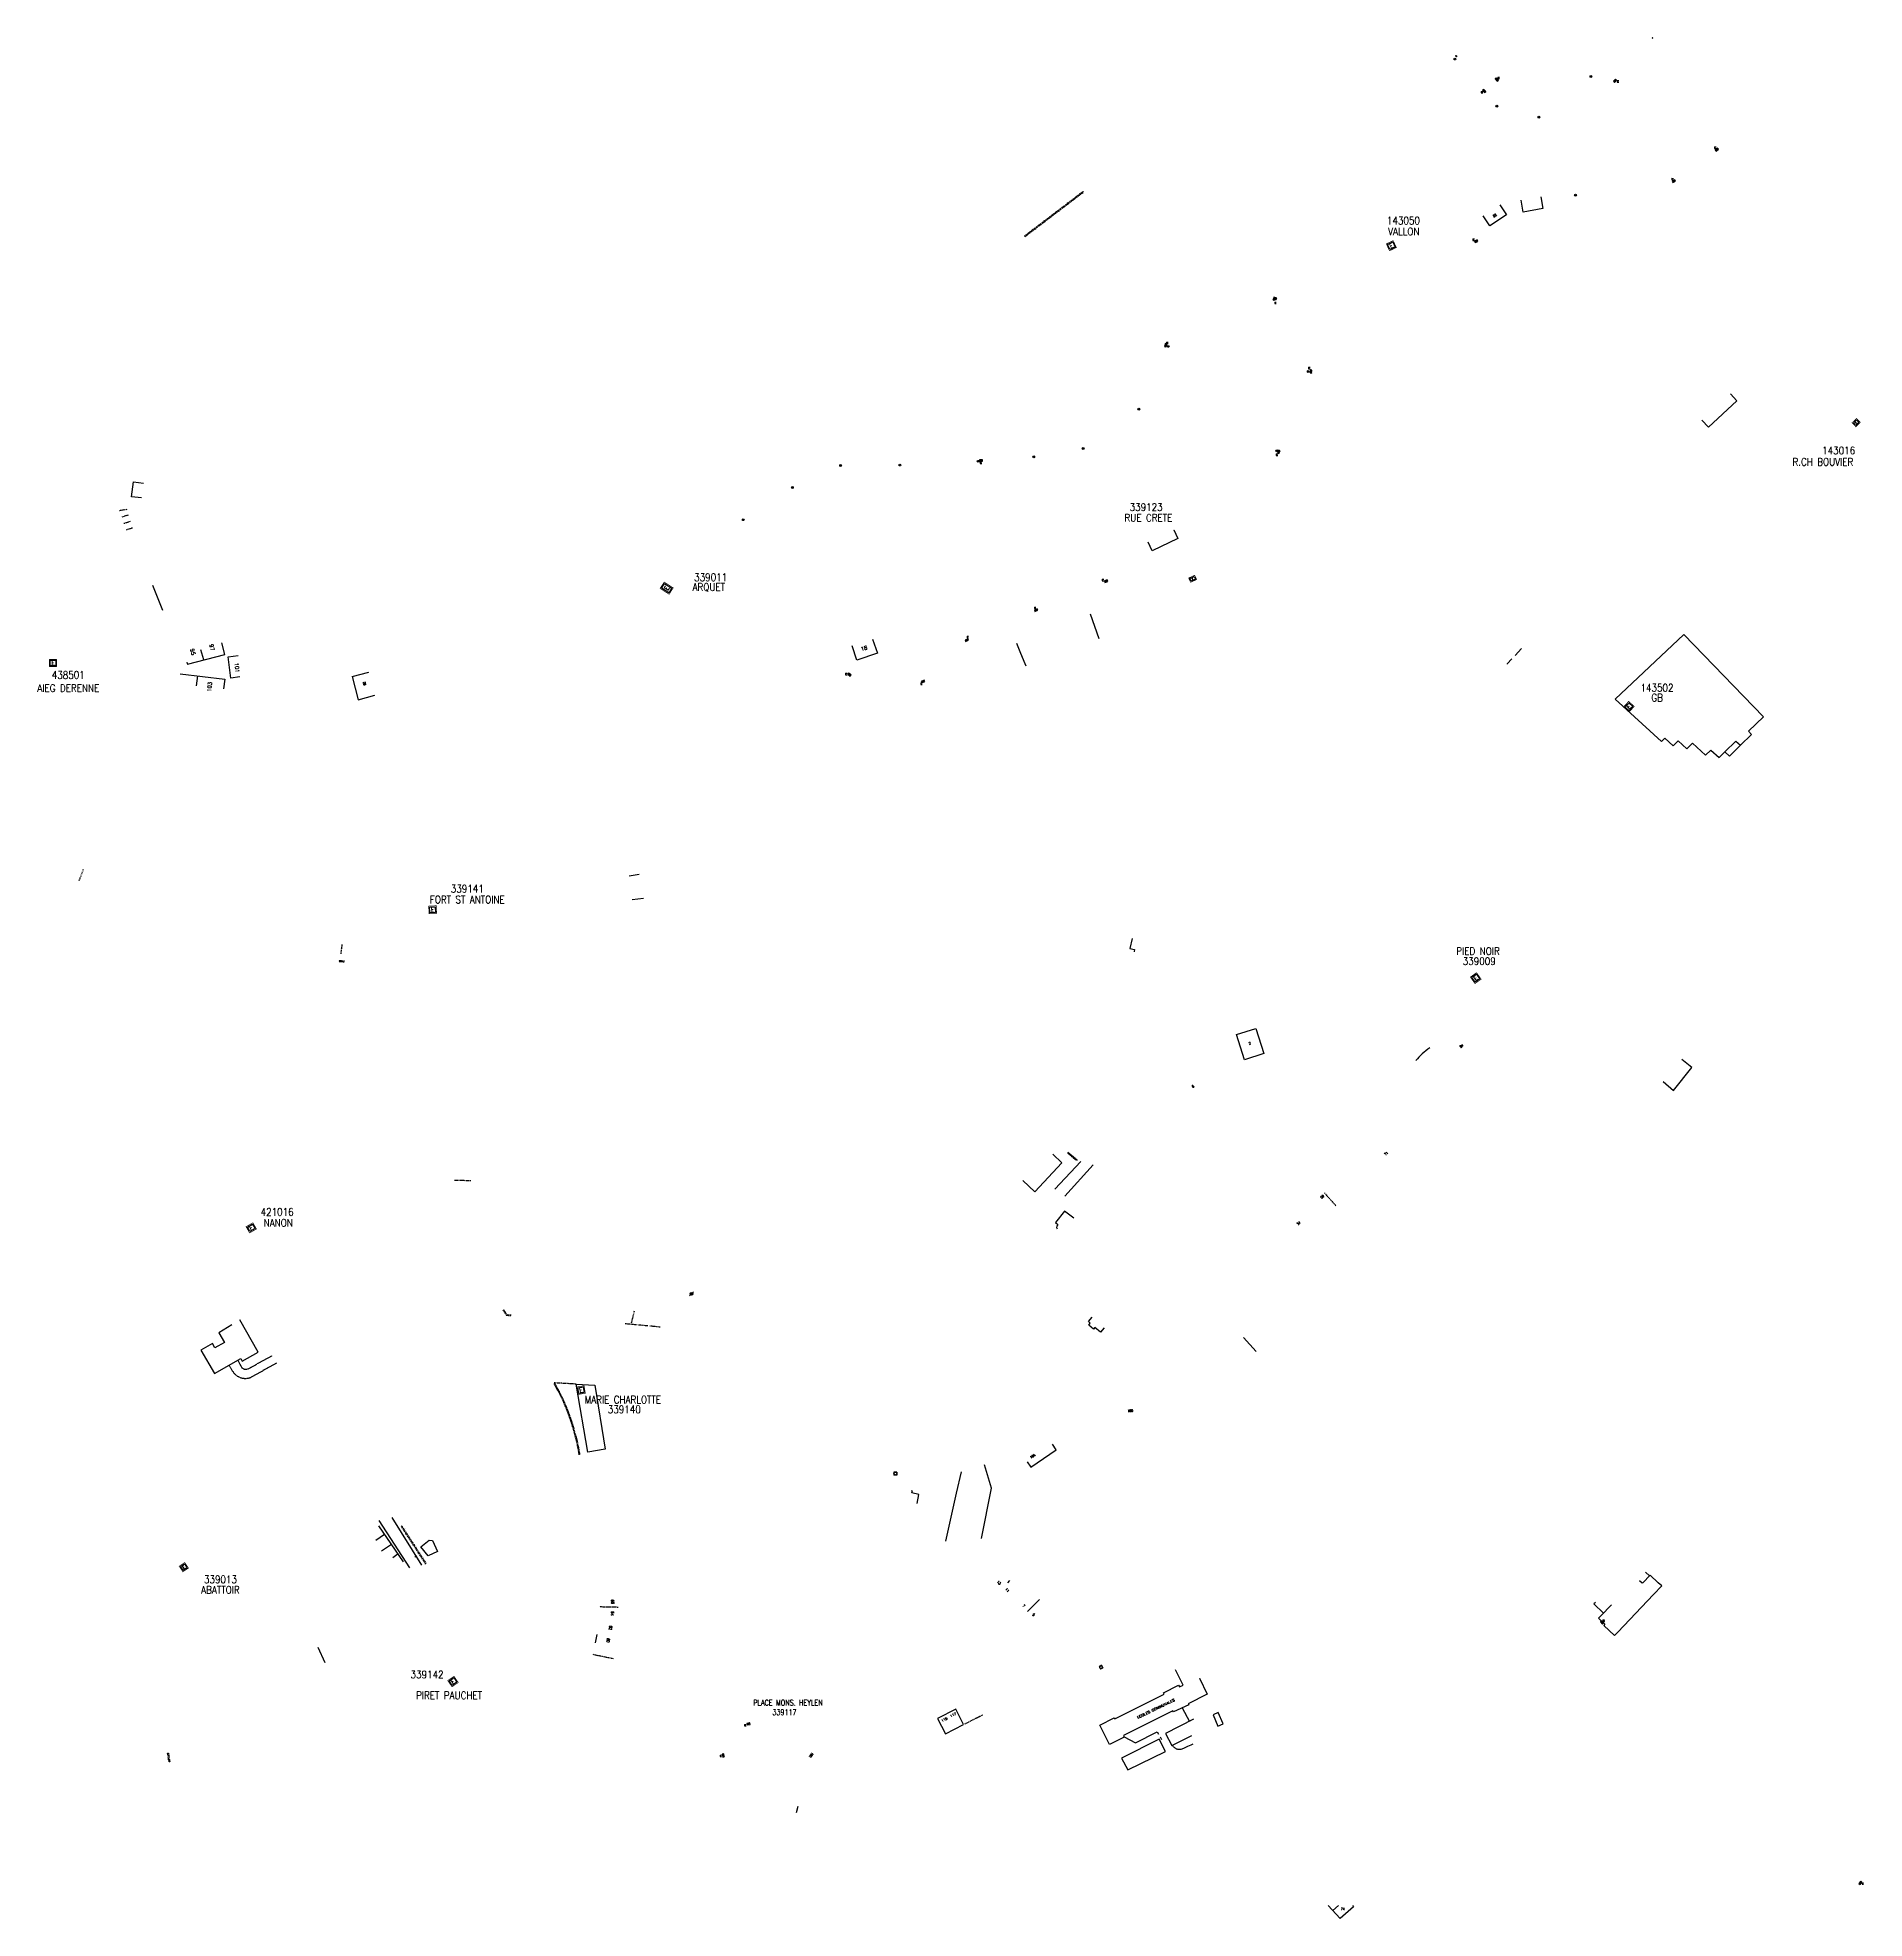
# Model space of a CAD drawing. Header units: millimetres. Extents: x 185001 to 185969, y 128993 to 129990.
import ezdxf
from ezdxf.enums import TextEntityAlignment as Align

# ---------------------------------------------------------------- set-up
doc = ezdxf.new("R2010")
doc.units = ezdxf.units.MM
doc.linetypes.add('DASHED', pattern=[0.75, 0.5, -0.25])
doc.layers.get('0').update_dxf_attribs({"linetype": 'CONTINUOUS'})
for name, color, linetype in [('M_200', 7, 'CONTINUOUS'), ('w0001', 6, 'DASHED'), ('w0008', 7, 'CONTINUOUS'), ('W0017', 7, 'CONTINUOUS'), ('w0100', 7, 'CONTINUOUS'), ('W0101', 7, 'CONTINUOUS'), ('W0104', 7, 'CONTINUOUS'), ('w0112', 1, 'DASHED'), ('w0310', 3, 'CONTINUOUS'), ('W0322', 7, 'CONTINUOUS'), ('W0330', 7, 'CONTINUOUS'), ('W0400', 7, 'CONTINUOUS'), ('W0420', 7, 'CONTINUOUS'), ('W0430', 7, 'CONTINUOUS'), ('w0432', 7, 'CONTINUOUS'), ('W0469', 7, 'CONTINUOUS'), ('W0471', 7, 'CONTINUOUS'), ('W0984', 7, 'CONTINUOUS'), ('w0991', 7, 'CONTINUOUS'), ('W1102', 7, 'CONTINUOUS')]:
    doc.layers.add(name, color=color, linetype=linetype)
doc.styles.add('M_ROMANS', font='ROMANS.shx', dxfattribs={"width": 0.75})
doc.styles.add('SIMPLEX', font='simplex')
doc.styles.get("Standard").update_dxf_attribs({"font": 'romans.shx', "width": 0.85})

# ---------------------------------------------------------------- blocks, each defined once
blk = doc.blocks.new('M_200_59')
at = {"layer": 'M_200', "color": 0, "linetype": 'Continuous', "const_width": 0.35, "flags": 128}
blk.add_lwpolyline([(4, 4), (4, 0), (0, 0), (0, 4)], close=True, dxfattribs=at)
at = {"layer": 'M_200', "color": 0, "linetype": 'Continuous'}
blk.add_lwpolyline([(0.5, 3.5), (3.5, 3.5), (3.5, 0.5), (0.5, 0.5)], close=True, dxfattribs=at)
at = {"layer": 'M_200', "insert": (2, 2), "char_height": 2.5, "width": 4, "attachment_point": 5}
blk.add_mtext('E', dxfattribs=at)
at = {"layer": 'M_200', "color": 0, "linetype": 'Continuous', "width": 0.85}
for tag, p in [('NUM', (2, 17.06)), ('NOM', (2, 10.65))]:
    blk.add_attdef(tag, text='', height=4, dxfattribs=at).set_placement(p, align=Align.MIDDLE)
at = {"layer": 'M_200', "color": 0, "linetype": 'Continuous', "style": 'M_ROMANS', "width": 0.75, "flags": 3}
for tag, p in [('DEF_COUP', (1.87, -5.49)), ('DEF_TYPE', (1.87, -7.99)), ('DEF_LEG', (1.87, -2.99))]:
    blk.add_attdef(tag, text='', height=1.2, dxfattribs=at).set_placement(p, align=Align.MIDDLE)
blk = doc.blocks.new('*U1')
at = {"layer": 'M_200', "color": 0, "linetype": 'Continuous', "const_width": 0.35, "flags": 128}
blk.add_lwpolyline([(4.17, 3.77), (4.17, 0), (0, 0), (0, 3.77)], close=True, dxfattribs=at)
at = {"layer": 'M_200', "color": 0, "linetype": 'Continuous'}
blk.add_lwpolyline([(0.5, 3.27), (3.67, 3.27), (3.67, 0.5), (0.5, 0.5)], close=True, dxfattribs=at)
at = {"layer": 'M_200', "insert": (2.09, 1.88), "char_height": 2.5, "width": 4.1742, "attachment_point": 5}
blk.add_mtext('E', dxfattribs=at)
at = {"layer": 'M_200', "color": 0, "linetype": 'Continuous', "width": 0.85}
for tag, p in [('NUM', (2, 17.06)), ('NOM', (2, 10.65))]:
    blk.add_attdef(tag, text='', height=4, dxfattribs=at).set_placement(p, align=Align.MIDDLE)
at = {"layer": 'M_200', "color": 0, "linetype": 'Continuous', "style": 'M_ROMANS', "width": 0.75, "flags": 3}
for tag, p in [('DEF_COUP', (1.87, -5.49)), ('DEF_TYPE', (1.87, -7.99)), ('DEF_LEG', (1.87, -2.99))]:
    blk.add_attdef(tag, text='', height=1.2, dxfattribs=at).set_placement(p, align=Align.MIDDLE)
blk = doc.blocks.new('*U2')
at = {"layer": 'M_200', "color": 0, "linetype": 'Continuous', "const_width": 0.35, "flags": 128}
blk.add_lwpolyline([(2.25, 1.21), (2.25, 0), (0, 0), (0, 1.21)], close=True, dxfattribs=at)
at = {"layer": 'M_200', "color": 0, "linetype": 'Continuous'}
blk.add_lwpolyline([(0.5, 0.71), (1.75, 0.71), (1.75, 0.5), (0.5, 0.5)], close=True, dxfattribs=at)
at = {"layer": 'M_200', "insert": (1.11, 0.6), "char_height": 0.548, "width": 0.4939, "attachment_point": 5}
blk.add_mtext('E', dxfattribs=at)
at = {"layer": 'M_200', "color": 0, "linetype": 'Continuous', "width": 0.85}
for tag, p in [('NUM', (2, 17.06)), ('NOM', (2, 10.65))]:
    blk.add_attdef(tag, text='', height=4, dxfattribs=at).set_placement(p, align=Align.MIDDLE)
at = {"layer": 'M_200', "color": 0, "linetype": 'Continuous', "style": 'M_ROMANS', "width": 0.75, "flags": 3}
for tag, p in [('DEF_COUP', (1.87, -5.49)), ('DEF_TYPE', (1.87, -7.99)), ('DEF_LEG', (1.87, -2.99))]:
    blk.add_attdef(tag, text='', height=1.2, dxfattribs=at).set_placement(p, align=Align.MIDDLE)
blk = doc.blocks.new('*U3')
at = {"layer": 'M_200', "color": 0, "linetype": 'Continuous', "const_width": 0.35, "flags": 128}
blk.add_lwpolyline([(4, 5.69), (4, 0), (0, 0), (0, 5.69)], close=True, dxfattribs=at)
at = {"layer": 'M_200', "color": 0, "linetype": 'Continuous'}
blk.add_lwpolyline([(0.5, 5.19), (3.5, 5.19), (3.5, 0.5), (0.5, 0.5)], close=True, dxfattribs=at)
at = {"layer": 'M_200', "insert": (2, 2.85), "char_height": 2.5, "width": 4, "attachment_point": 5}
blk.add_mtext('E', dxfattribs=at)
at = {"layer": 'M_200', "color": 0, "linetype": 'Continuous', "width": 0.85}
for tag, p in [('NUM', (2, 17.06)), ('NOM', (2, 10.65))]:
    blk.add_attdef(tag, text='', height=4, dxfattribs=at).set_placement(p, align=Align.MIDDLE)
at = {"layer": 'M_200', "color": 0, "linetype": 'Continuous', "style": 'M_ROMANS', "width": 0.75, "flags": 3}
for tag, p in [('DEF_COUP', (1.87, -5.49)), ('DEF_TYPE', (1.87, -7.99)), ('DEF_LEG', (1.87, -2.99))]:
    blk.add_attdef(tag, text='', height=1.2, dxfattribs=at).set_placement(p, align=Align.MIDDLE)
blk = doc.blocks.new('*U4')
at = {"layer": 'M_200', "color": 0, "linetype": 'Continuous', "const_width": 0.35, "flags": 128}
blk.add_lwpolyline([(3.49, 2.47), (3.49, 0), (0, 0), (0, 2.47)], close=True, dxfattribs=at)
at = {"layer": 'M_200', "color": 0, "linetype": 'Continuous'}
blk.add_lwpolyline([(0.5, 1.97), (2.99, 1.97), (2.99, 0.5), (0.5, 0.5)], close=True, dxfattribs=at)
at = {"layer": 'M_200', "insert": (1.77, 1.24), "char_height": 0.997, "width": 1.3906, "attachment_point": 5}
blk.add_mtext('E', dxfattribs=at)
at = {"layer": 'M_200', "color": 0, "linetype": 'Continuous', "width": 0.85}
for tag, p in [('NUM', (2, 17.06)), ('NOM', (2, 10.65))]:
    blk.add_attdef(tag, text='', height=4, dxfattribs=at).set_placement(p, align=Align.MIDDLE)
at = {"layer": 'M_200', "color": 0, "linetype": 'Continuous', "style": 'M_ROMANS', "width": 0.75, "flags": 3}
for tag, p in [('DEF_COUP', (1.87, -5.49)), ('DEF_TYPE', (1.87, -7.99)), ('DEF_LEG', (1.87, -2.99))]:
    blk.add_attdef(tag, text='', height=1.2, dxfattribs=at).set_placement(p, align=Align.MIDDLE)
blk = doc.blocks.new('*U5')
at = {"layer": 'M_200', "color": 0, "linetype": 'Continuous', "const_width": 0.35, "flags": 128}
blk.add_lwpolyline([(3.28, 2.92), (3.28, 0), (0, 0), (0, 2.92)], close=True, dxfattribs=at)
at = {"layer": 'M_200', "color": 0, "linetype": 'Continuous'}
blk.add_lwpolyline([(0.5, 2.42), (2.78, 2.42), (2.78, 0.5), (0.5, 0.5)], close=True, dxfattribs=at)
at = {"layer": 'M_200', "insert": (1.65, 1.46), "char_height": 1.61, "width": 2.1107, "attachment_point": 5}
blk.add_mtext('E', dxfattribs=at)
at = {"layer": 'M_200', "color": 0, "linetype": 'Continuous', "width": 0.85}
for tag, p in [('NUM', (2, 17.06)), ('NOM', (2, 10.65))]:
    blk.add_attdef(tag, text='', height=4, dxfattribs=at).set_placement(p, align=Align.MIDDLE)
at = {"layer": 'M_200', "color": 0, "linetype": 'Continuous', "style": 'M_ROMANS', "width": 0.75, "flags": 3}
for tag, p in [('DEF_COUP', (1.87, -5.49)), ('DEF_TYPE', (1.87, -7.99)), ('DEF_LEG', (1.87, -2.99))]:
    blk.add_attdef(tag, text='', height=1.2, dxfattribs=at).set_placement(p, align=Align.MIDDLE)
blk = doc.blocks.new('T400')
for p, q in [((-0.15, 0.3), (0.15, 0.3)), ((-0.15, -0.25), (-0.15, 0.3)), ((-0.15, 0.15), (0.15, 0.15)), ((-0.15, 0), (0.15, 0)), ((0.15, 0.3), (0.15, -0.25)), ((-0.15, -0.15), (0.15, -0.15)), ((-0.15, -0.25), (-0.15, -0.3)), ((-0.15, -0.3), (0.15, -0.3)), ((0.15, -0.3), (0.15, -0.25))]:
    blk.add_line(p, q)
blk = doc.blocks.new('T469')
at = {"color": 0, "linetype": 'Continuous', "flags": 128}
for points in [[(-0.35, 0.35), (0.35, -0.35)], [(-0.35, -0.35), (0.35, 0.35)]]:
    blk.add_lwpolyline(points, dxfattribs=at)
at = {"color": 0, "linetype": 'Continuous'}
blk.add_circle((0, 0), 0.5, dxfattribs=at)
blk = doc.blocks.new('T471')
for p, q in [((-0.333334, 0.333334), (-0.333334, -0.333334)), ((-0.333334, 0.333334), (0.333334, 0.333334)), ((-0.333334, 0), (0, 0)), ((0.500001, 0.500001), (1.000002, 1.000002)), ((-0.500001, -0.500001), (-1.000002, -1.000002)), ((-0.333334, -0.333334), (0.333334, -0.333334))]:
    blk.add_line(p, q)
blk.add_ellipse((0, 0), major_axis=(0.471405, 0.471405), ratio=1, start_param=5.4977871438, end_param=11.780972451)
blk = doc.blocks.new('T420')
for p, q in [((0.75, 0.75), (-0.75, 0.75)), ((-0.75, 0.75), (-0.75, -0.75)), ((0.75, 0.75), (0.75, -0.75)), ((0.75, -0.75), (-0.75, -0.75))]:
    blk.add_line(p, q)
blk.add_ellipse((0, 0), major_axis=(-0.53, 0.53), ratio=1, start_param=3.926991, end_param=10.210176)
blk = doc.blocks.new('t310o')
at = {"color": 0, "linetype": 'Continuous'}
for centre, start, end in [((-0.5, 0.38), 216.8699, 323.1304), ((0.5, -0.37), 36.8699, 143.1303)]:
    blk.add_arc(centre, 0.625, start, end, dxfattribs=at)
blk = doc.blocks.new('*U11')
at = {"layer": 'M_200', "color": 0, "linetype": 'Continuous', "const_width": 0.35, "flags": 128}
blk.add_lwpolyline([(4.02, 4.23), (4.02, 0), (0, 0), (0, 4.23)], close=True, dxfattribs=at)
at = {"layer": 'M_200', "color": 0, "linetype": 'Continuous'}
blk.add_lwpolyline([(0.5, 3.73), (3.52, 3.73), (3.52, 0.5), (0.5, 0.5)], close=True, dxfattribs=at)
at = {"layer": 'M_200', "insert": (2.01, 2.12), "char_height": 2.5, "width": 4.0243, "attachment_point": 5}
blk.add_mtext('E', dxfattribs=at)
at = {"layer": 'M_200', "color": 0, "linetype": 'Continuous', "width": 0.85}
for tag, p in [('NUM', (2, 17.06)), ('NOM', (2, 10.65))]:
    blk.add_attdef(tag, text='', height=4, dxfattribs=at).set_placement(p, align=Align.MIDDLE)
at = {"layer": 'M_200', "color": 0, "linetype": 'Continuous', "style": 'M_ROMANS', "width": 0.75, "flags": 3}
for tag, p in [('DEF_COUP', (1.87, -5.49)), ('DEF_TYPE', (1.87, -7.99)), ('DEF_LEG', (1.87, -2.99))]:
    blk.add_attdef(tag, text='', height=1.2, dxfattribs=at).set_placement(p, align=Align.MIDDLE)
blk = doc.blocks.new('*U13')
at = {"flags": 128}
for points in [[(-2.1, 0.54), (-2.23, -0.25)], [(-2.16, 0.15), (-1.77, 0.08)], [(-2.1, 0.54), (-1.31, 0.41)], [(0.8, 0.8), (-0.8, 0.8)], [(-0.8, 0.8), (-0.8, 0)], [(0.8, 0.8), (-0.8, 0)], [(-0.8, 0), (0.8, 0)], [(0.8, 0), (0.8, 0.8)], [(-2.23, -0.25), (-1.44, -0.38)]]:
    blk.add_lwpolyline(points, dxfattribs=at)
blk = doc.blocks.new('*U14')
at = {"flags": 128}
for points in [[(0.8, 0.8), (-0.8, 0.8)], [(-0.8, 0.8), (-0.8, 0)], [(0.8, 0.8), (-0.8, 0)], [(-0.8, 0), (0.8, 0)], [(-0.33, 2.16), (-0.46, 1.37)], [(0.46, 2.03), (-0.33, 2.16)], [(0.07, 2.09), (0, 1.7)], [(0.46, 2.03), (0.33, 1.24)], [(0.8, 0), (0.8, 0.8)]]:
    blk.add_lwpolyline(points, dxfattribs=at)
blk = doc.blocks.new('*U15')
at = {"flags": 128}
for points in [[(0.8, 0.8), (-0.8, 0.8)], [(-0.8, 0.8), (-0.8, 0)], [(0.8, 0.8), (-0.8, 0)], [(-0.8, 0), (0.8, 0)], [(-0.04, 2.26), (-0.56, 1.66)], [(-0.56, 1.66), (0.04, 1.14)], [(-0.3, 1.96), (0, 1.7)], [(-0.04, 2.26), (0.56, 1.74)], [(0.8, 0), (0.8, 0.8)]]:
    blk.add_lwpolyline(points, dxfattribs=at)
blk = doc.blocks.new('*U16')
at = {"flags": 128}
for points in [[(0.8, 0.8), (-0.8, 0.8)], [(-0.8, 0.8), (-0.8, 0)], [(0.8, 0.8), (-0.8, 0)], [(-0.8, 0), (0.8, 0)], [(-0.14, 2.25), (-0.55, 1.56)], [(-0.55, 1.56), (0.14, 1.15)], [(-0.35, 1.9), (0, 1.7)], [(-0.14, 2.25), (0.55, 1.84)], [(0.8, 0), (0.8, 0.8)]]:
    blk.add_lwpolyline(points, dxfattribs=at)
blk = doc.blocks.new('*U17')
at = {"flags": 128}
for points in [[(-0.94, 1.19), (-1.51, 1.76)], [(-0.37, 1.75), (-0.94, 2.32)], [(-0.66, 1.47), (-0.94, 1.75)], [(-0.94, 1.19), (-0.37, 1.75)], [(0.8, 0.8), (-0.8, 0.8)], [(-0.8, 0.8), (-0.8, 0)], [(0.8, 0.8), (-0.8, 0)], [(-0.8, 0), (0.8, 0)], [(0.8, 0), (0.8, 0.8)]]:
    blk.add_lwpolyline(points, dxfattribs=at)
blk = doc.blocks.new('*U18')
at = {"flags": 128}
for points in [[(0.8, 0.8), (-0.8, 0.8)], [(-0.8, 0.8), (-0.8, 0)], [(0.8, 0.8), (-0.8, 0)], [(-0.8, 0), (0.8, 0)], [(-0.57, 1.68), (-0.02, 2.27)], [(-0.57, 1.68), (0.02, 1.13)], [(-0.27, 1.41), (0, 1.7)], [(0.02, 1.13), (0.57, 1.72)], [(0.8, 0), (0.8, 0.8)]]:
    blk.add_lwpolyline(points, dxfattribs=at)
blk = doc.blocks.new('*U19')
at = {"flags": 128}
for points in [[(0.8, 0.8), (-0.8, 0.8)], [(-0.8, 0.8), (-0.8, 0)], [(0.8, 0.8), (-0.8, 0)], [(-0.8, 0), (0.8, 0)], [(0.34, 2.27), (-0.21, 1.68)], [(0.92, 1.72), (0.34, 2.27)], [(0.63, 1.99), (0.35, 1.7)], [(0.92, 1.72), (0.37, 1.14)], [(0.8, 0), (0.8, 0.8)]]:
    blk.add_lwpolyline(points, dxfattribs=at)
blk = doc.blocks.new('*U20')
at = {"flags": 128}
for points in [[(-1.09, 2.18), (-1.39, 1.45)], [(-1.39, 1.45), (-0.66, 1.14)], [(-1.24, 1.81), (-0.87, 1.66)], [(-1.09, 2.18), (-0.35, 1.88)], [(0.8, 0.8), (-0.8, 0.8)], [(-0.8, 0.8), (-0.8, 0)], [(0.8, 0.8), (-0.8, 0)], [(-0.8, 0), (0.8, 0)], [(0.8, 0), (0.8, 0.8)]]:
    blk.add_lwpolyline(points, dxfattribs=at)
blk = doc.blocks.new('*U21')
at = {"flags": 128}
for points in [[(-0.86, 3.05), (-1.61, 2.77)], [(-0.58, 2.3), (-1.33, 2.02)], [(-0.72, 2.68), (-1.09, 2.54)], [(-0.58, 2.3), (-0.86, 3.05)], [(0.8, 0.8), (-0.8, 0.8)], [(-0.8, 0.8), (-0.8, 0)], [(0.8, 0.8), (-0.8, 0)], [(-0.8, 0), (0.8, 0)], [(0.8, 0), (0.8, 0.8)]]:
    blk.add_lwpolyline(points, dxfattribs=at)
blk = doc.blocks.new('*U22')
at = {"flags": 128}
for points in [[(-1.7, 0.19), (-2.01, 0.93)], [(-1.7, 0.19), (-0.96, 0.5)], [(-1.33, 0.35), (-1.49, 0.71)], [(-0.96, 0.5), (-1.27, 1.24)], [(0.8, 0.8), (-0.8, 0.8)], [(-0.8, 0.8), (-0.8, 0)], [(0.8, 0.8), (-0.8, 0)], [(-0.8, 0), (0.8, 0)], [(0.8, 0), (0.8, 0.8)]]:
    blk.add_lwpolyline(points, dxfattribs=at)
blk = doc.blocks.new('*U23')
at = {"flags": 128}
for points in [[(0.8, 0.8), (-0.8, 0.8)], [(-0.8, 0.8), (-0.8, 0)], [(0.8, 0.8), (-0.8, 0)], [(-0.8, 0), (0.8, 0)], [(0.8, 0), (0.8, 0.8)], [(2.08, 1.94), (1.28, 1.84)], [(1.28, 1.84), (1.38, 1.04)], [(1.68, 1.89), (1.73, 1.49)], [(2.08, 1.94), (2.17, 1.14)]]:
    blk.add_lwpolyline(points, dxfattribs=at)
blk = doc.blocks.new('*U24')
at = {"flags": 128}
for points in [[(-1.59, 1.03), (-2.29, 0.64)], [(-2.29, 0.64), (-1.91, -0.06)], [(-1.94, 0.84), (-1.75, 0.49)], [(-1.59, 1.03), (-1.21, 0.33)], [(0.8, 0.8), (-0.8, 0.8)], [(-0.8, 0.8), (-0.8, 0)], [(0.8, 0.8), (-0.8, 0)], [(-0.8, 0), (0.8, 0)], [(0.8, 0), (0.8, 0.8)]]:
    blk.add_lwpolyline(points, dxfattribs=at)
blk = doc.blocks.new('*U25')
at = {"flags": 128}
for points in [[(0.8, 0.8), (-0.8, 0.8)], [(-0.8, 0.8), (-0.8, 0)], [(0.8, 0.8), (-0.8, 0)], [(-0.8, 0), (0.8, 0)], [(0.36, 1.03), (-0.44, 1.08)], [(0.41, 1.83), (-0.39, 1.87)], [(0.39, 1.43), (-0.01, 1.45)], [(0.36, 1.03), (0.41, 1.83)], [(0.8, 0), (0.8, 0.8)]]:
    blk.add_lwpolyline(points, dxfattribs=at)
blk = doc.blocks.new('*U26')
at = {"flags": 128}
for points in [[(-1.55, 2.05), (-1.83, 1.3)], [(-1.83, 1.3), (-1.08, 1.02)], [(-1.69, 1.68), (-1.31, 1.54)], [(-1.55, 2.05), (-0.8, 1.77)], [(0.8, 0.8), (-0.8, 0.8)], [(-0.8, 0.8), (-0.8, 0)], [(0.8, 0.8), (-0.8, 0)], [(-0.8, 0), (0.8, 0)], [(0.8, 0), (0.8, 0.8)]]:
    blk.add_lwpolyline(points, dxfattribs=at)
blk = doc.blocks.new('*U27')
at = {"flags": 128}
for points in [[(0.8, 0.8), (-0.8, 0.8)], [(-0.8, 0.8), (-0.8, 0)], [(0.8, 0.8), (-0.8, 0)], [(-0.8, 0), (0.8, 0)], [(-0.22, 2.22), (-0.52, 1.48)], [(-0.52, 1.48), (0.22, 1.18)], [(-0.37, 1.85), (0, 1.7)], [(-0.22, 2.22), (0.52, 1.92)], [(0.8, 0), (0.8, 0.8)]]:
    blk.add_lwpolyline(points, dxfattribs=at)
blk = doc.blocks.new('*U28')
at = {"flags": 128}
for points in [[(0.8, 0.8), (-0.8, 0.8)], [(-0.8, 0.8), (-0.8, 0)], [(0.8, 0.8), (-0.8, 0)], [(-0.8, 0), (0.8, 0)], [(0.95, 2.24), (0.63, 1.51)], [(0.63, 1.51), (1.37, 1.19)], [(0.79, 1.87), (1.16, 1.72)], [(0.8, 0), (0.8, 0.8)], [(0.95, 2.24), (1.68, 1.93)]]:
    blk.add_lwpolyline(points, dxfattribs=at)
blk = doc.blocks.new('*U29')
at = {"flags": 128}
for points in [[(0.8, 0.8), (-0.8, 0.8)], [(-0.8, 0.8), (-0.8, 0)], [(0.8, 0.8), (-0.8, 0)], [(-0.8, 0), (0.8, 0)], [(1.43, 0.68), (0.69, 0.98)], [(0.8, 0), (0.8, 0.8)], [(1.73, 1.42), (0.99, 1.72)], [(1.58, 1.05), (1.21, 1.2)], [(1.43, 0.68), (1.73, 1.42)]]:
    blk.add_lwpolyline(points, dxfattribs=at)
blk = doc.blocks.new('*U30')
at = {"flags": 128}
for points in [[(-2.04, -0.27), (-1.41, 0.21)], [(0.8, 0.8), (-0.8, 0.8)], [(-0.8, 0.8), (-0.8, 0)], [(0.8, 0.8), (-0.8, 0)], [(-0.8, 0), (0.8, 0)], [(0.8, 0), (0.8, 0.8)], [(-2.04, -0.27), (-1.56, -0.91)], [(-1.8, -0.59), (-1.48, -0.35)], [(-1.56, -0.91), (-0.92, -0.42)]]:
    blk.add_lwpolyline(points, dxfattribs=at)
blk = doc.blocks.new('avaloir')
for p, q in [((-3, 0), (-3, -6)), ((0, 0), (0, -6)), ((3, 0), (3, -6))]:
    blk.add_line(p, q)
blk.add_lwpolyline([(0, 0), (-6, 0), (-6, -6), (6, -6), (6, 0), (-6, 0)])
blk = doc.blocks.new('T684')
at = {"linetype": 'Continuous', "xscale": 0.08333333333333333, "yscale": 0.08333333333333333, "rotation": 270}
blk.add_blockref('avaloir', (0, 0), dxfattribs=at)
blk = doc.blocks.new('*U34')
at = {"flags": 128}
for points in [[(0.8, 0.8), (-0.8, 0.8)], [(-0.8, 0.8), (-0.8, 0)], [(0.8, 0.8), (-0.8, 0)], [(-0.8, 0), (0.8, 0)], [(-0.57, 1.68), (0.02, 1.13)], [(-0.56, 1.69), (-0.01, 2.27)], [(0, 1.7), (0.27, 1.99)], [(0.02, 1.13), (0.57, 1.72)], [(0.57, 1.72), (0.27, 1.99)], [(0.8, 0), (0.8, 0.8)]]:
    blk.add_lwpolyline(points, dxfattribs=at)
blk = doc.blocks.new('*U35')
at = {"layer": 'M_200', "color": 0, "linetype": 'Continuous', "const_width": 0.35, "flags": 128}
blk.add_lwpolyline([(3.5, 3.5), (3.5, 0), (0, 0), (0, 3.5)], close=True, dxfattribs=at)
at = {"layer": 'M_200', "color": 0, "linetype": 'Continuous'}
blk.add_lwpolyline([(0.5, 3), (3, 3), (3, 0.5), (0.5, 0.5)], close=True, dxfattribs=at)
at = {"layer": 'M_200', "insert": (1.69, 1.72), "char_height": 2, "width": 2.7945, "attachment_point": 5}
blk.add_mtext('E', dxfattribs=at)
at = {"layer": 'M_200', "color": 0, "linetype": 'Continuous', "width": 0.85}
for tag, p in [('NUM', (2, 17.06)), ('NOM', (2, 10.65))]:
    blk.add_attdef(tag, text='', height=4, dxfattribs=at).set_placement(p, align=Align.MIDDLE)
at = {"layer": 'M_200', "color": 0, "linetype": 'Continuous', "style": 'M_ROMANS', "width": 0.75, "flags": 3}
for tag, p in [('DEF_COUP', (1.87, -5.49)), ('DEF_TYPE', (1.87, -7.99)), ('DEF_LEG', (1.87, -2.99))]:
    blk.add_attdef(tag, text='', height=1.2, dxfattribs=at).set_placement(p, align=Align.MIDDLE)
blk = doc.blocks.new('*U36')
at = {"flags": 128}
for points in [[(0.8, 0.8), (-0.8, 0.8)], [(-0.8, 0.8), (-0.8, 0)], [(0.8, 0.8), (-0.8, 0)], [(-0.8, 0), (0.8, 0)], [(0.8, 0), (0.8, 0.8)], [(0.58, -0.3), (-0.03, -0.81)], [(-0.03, -0.81), (0.48, -1.42)], [(0.27, -0.55), (0.53, -0.86)], [(0.58, -0.3), (1.09, -0.91)]]:
    blk.add_lwpolyline(points, dxfattribs=at)

msp = doc.modelspace()

# ---------------------------------------------------------------- linework, layer by layer
at = {"layer": 'w0001', "color": 252, "flags": 128}
for points in [[(185048.31, 129739.59), (185044.47, 129738.92)], [(185049.01, 129736.64), (185045.62, 129735.5)], [(185050.16, 129733.21), (185046.76, 129732.07)], [(185051.31, 129729.78), (185047.91, 129728.65)], [(185023.15, 129543.02), (185025.51, 129549.12)], [(185162.31, 129509.18), (185161.67, 129504.22)], [(185163.55, 129499.78), (185160.55, 129500.02)], [(185163.59, 129500.28), (185160.59, 129500.52)], [(185230.68, 129383.98), (185221.82, 129384.05)], [(185682.75, 129377.56), (185688.84, 129370.65)], [(185308.56, 129157.94), (185298.8, 129158.16)], [(185306.1, 129130.66), (185295.23, 129132.92)]]:
    msp.add_lwpolyline(points, dxfattribs=at)
at = {"layer": 'w0008', "color": 252, "flags": 128}
for points in [[(185553.66, 129394.16), (185540.03, 129379.54)], [(185545.21, 129375.8), (185560.21, 129392.46), (185560.21, 129392.46)], [(185181.8, 129203.93), (185198.19, 129178.87)], [(185188.8, 129205.55), (185204.45, 129180.32)]]:
    msp.add_lwpolyline(points, dxfattribs=at)
at = {"layer": 'W0017', "color": 252}
msp.add_lwpolyline([(185613.05, 129085.48), (185611.96, 129084.95), (185610.25, 129084.15), (185608.53, 129083.37), (185608.09, 129083.16), (185607.64, 129082.94), (185607.18, 129082.74), (185606.7, 129082.61), (185606.45, 129082.58), (185606.2, 129082.58), (185605.95, 129082.6), (185605.7, 129082.63), (185605.37, 129082.66), (185605.03, 129082.69), (185604.7, 129082.76), (185604.37, 129082.87), (185604.01, 129083.08), (185603.68, 129083.34), (185603.37, 129083.62), (185603.06, 129083.89), (185602.8, 129084.11), (185602.55, 129084.34), (185602.31, 129084.58), (185602.07, 129084.82)], dxfattribs=at)
at = {"layer": 'w0100', "color": 252, "flags": 128}
for points in [[(185775.71, 129900.98), (185779.23, 129895.67), (185770.38, 129889.81), (185766.87, 129895.12)], [(185797.39, 129905.27), (185798.47, 129899), (185788.01, 129897.2), (185786.93, 129903.48)], [(185882.73, 129786.89), (185886.16, 129783.24), (185901.2, 129797.17), (185897.77, 129800.81)], [(185602.92, 129728.75), (185602.92, 129728.75), (185605.07, 129724.24), (185591.51, 129717.77), (185589.36, 129722.28), (185589.36, 129722.28)], [(185067.52, 129686.15), (185062.21, 129699.3)], [(185080.16, 129658.7), (185080.16, 129658.7), (185080.46, 129657.67), (185100.22, 129662.71), (185098.73, 129668.88)], [(185443.28, 129670.83), (185445.97, 129663.56), (185435.01, 129659.81), (185432.56, 129667.31)], [(185894.81, 129611.21), (185897.28, 129608.97), (185903.12, 129614.68), (185909, 129620.43), (185907.41, 129622.09), (185915.39, 129629.83), (185873.12, 129673.3), (185836.74, 129639.02), (185861.32, 129616.75), (185863.09, 129618.47), (185867.51, 129614.46), (185870.12, 129617.02), (185874.71, 129612.86), (185877.66, 129615.74), (185884.67, 129609.38), (185887.5, 129612.15), (185891.79, 129608.26), (185894.81, 129611.21), (185900.65, 129616.92), (185903.12, 129614.68)], [(185089.1, 129659.87), (185087.63, 129665.21)], [(185108.17, 129650.92), (185103.4, 129650.27), (185102.11, 129661.56), (185107.42, 129662.28)], [(185076.6, 129652.49), (185100.22, 129649.75), (185099.61, 129644.51)], [(185085.32, 129646.17), (185085.93, 129651.4)], [(185167.72, 129651.06), (185176.48, 129653.39)], [(185167.72, 129651.06), (185170.98, 129638.82)], [(185170.98, 129638.82), (185179.74, 129641.15)], [(185538.88, 129397.96), (185543.63, 129393.53), (185529.32, 129378.17), (185522.94, 129384.11)], [(185566.1, 129306.02), (185564.11, 129303.71), (185561.17, 129306.22), (185560.36, 129305.3), (185557.94, 129307.51), (185558.75, 129308.57), (185557.78, 129309.42), (185559.74, 129311.66)], [(185646.68, 129293.43), (185639.9, 129300.98)], [(185525.25, 129235.05), (185527.22, 129232.21), (185540.69, 129241.41), (185538.68, 129244.33)], [(185482.15, 129193.1), (185487.94, 129218.49), (185490.49, 129229.69)], [(185501.12, 129194.36), (185506.48, 129221.07), (185502.64, 129233.53)], [(185466.95, 129212.99), (185467.96, 129217.77), (185464.26, 129218.59), (185464.47, 129219.54), (185464.02, 129219.64)], [(185297.39, 129143.6), (185296.52, 129139.14)], [(185403.78, 129052.52), (185402.95, 129049.07)]]:
    msp.add_lwpolyline(points, dxfattribs=at)
at = {"layer": 'w0100', "color": 252}
for points in [[(185056.17, 129745.69), (185050.84, 129746.39), (185051.87, 129754.26), (185057.2, 129753.56)], [(185580.92, 129512.3), (185579.67, 129507.07), (185582.2, 129506.51), (185581.93, 129505.35), (185581.92, 129505.29)], [(185549.95, 129364.11), (185545.06, 129367.82), (185540.31, 129361.79), (185541.49, 129360.74), (185541.04, 129359.82), (185540.89, 129359.16), (185541.16, 129358.42), (185541.16, 129358.42), (185541.16, 129358.42)], [(185194.99, 129182.05), (185181.82, 129201.09), (185181.82, 129201.09)], [(185208.55, 129193.59), (185210.38, 129193.29), (185213.02, 129187.61), (185208.02, 129185.18), (185204.09, 129190.05)], [(185616.5, 129120.46), (185616.5, 129120.46), (185620.65, 129111.98), (185610.53, 129106.9), (185610.86, 129106.28), (185602.79, 129102.57), (185602.43, 129103.11), (185576.32, 129090.09), (185576.73, 129089.25), (185568.93, 129085.35), (185563.73, 129095.57), (185571.36, 129099.46), (185571.7, 129098.93), (185597.81, 129112.04), (185597.5, 129112.61), (185605.43, 129116.71), (185605.93, 129115.78), (185607.87, 129116.71), (185603.82, 129124.9)], [(185629.08, 129096.15), (185626.54, 129102.19), (185623.74, 129101.01), (185626.28, 129094.97), (185629.08, 129096.15)], [(185697.54, 129000), (185698.17, 128999.3), (185691.06, 128993.16), (185684.8, 129000)]]:
    msp.add_lwpolyline(points, dxfattribs=at)
msp.add_lwpolyline([(185646.36, 129464.67), (185650.65, 129451.38), (185640.43, 129448.09), (185636.15, 129461.38)], close=True, dxfattribs=at)
at = {"layer": 'w0100', "color": 252, "ltscale": 0.5, "flags": 128}
for points in [[(185862.13, 129436.49), (185867.72, 129431.78), (185877.42, 129443.94), (185871.99, 129448.21)], [(185104.02, 129307.66), (185097.18, 129303.47), (185097.18, 129303.47), (185100.14, 129298.33), (185095.01, 129295.39), (185093.68, 129297.71), (185087.6, 129294.21), (185094.75, 129281.76), (185108.71, 129289.78), (185109.5, 129288.4), (185117.88, 129293.08), (185108.31, 129310.21)]]:
    msp.add_lwpolyline(points, dxfattribs=at)
at = {"layer": 'w0100', "color": 252, "flags": 128}
for points in [[(185301.84, 129241.73), (185292.55, 129240.15), (185286.36, 129276.23), (185296.2, 129275.7)], [(185482.02, 129091.01), (185491.62, 129095.9), (185487.49, 129104), (185477.85, 129099.1)]]:
    msp.add_lwpolyline(points, close=True, dxfattribs=at)
at = {"layer": 'w0100', "color": 252}
msp.add_lwpolyline([(185208.55, 129193.59, 0, 0, 0), (185205.31, 129197.51, 0, 0, 0), (185208.58, 129200.11, 0, 0, 0), (185204.2, 129207.08, 0, 0, 0), (185195.83, 129199.95, 0.002, 0.002, 0), (185204.09, 129190.05, 0, 0, 0)], format="xyseb", dxfattribs=at)
at = {"layer": 'W0101', "color": 252, "ltscale": 0.5}
for points in [[(185834.78, 129159.21), (185829.25, 129153.53), (185828, 129152.24), (185828, 129152.24), (185831.35, 129148.99), (185830.75, 129148.37), (185836.35, 129142.95), (185838.2, 129144.86), (185857.14, 129164.76), (185861.47, 129169.27), (185859.57, 129171), (185855.24, 129174.95), (185851.35, 129171), (185851.07, 129170.72), (185849.73, 129172.01)], [(185826.28, 129160.53), (185825.53, 129159.74), (185830.54, 129154.86)]]:
    msp.add_lwpolyline(points, dxfattribs=at)
at = {"layer": 'W0104', "color": 252}
for points in [[(185852.86, 129176.64), (185852.86, 129176.64), (185854.95, 129174.66)], [(185613.48, 129098.63), (185598.59, 129091.08), (185601.9, 129084.74), (185612.57, 129090.09)]]:
    msp.add_lwpolyline(points, dxfattribs=at)
msp.add_lwpolyline([(185595.18, 129088.08), (185575.34, 129078.09), (185578.66, 129071.78), (185598.52, 129081.58)], close=True, dxfattribs=at)
at = {"layer": 'w0112', "color": 252}
for p, q in [((185070.37, 129080.7), (185071.11, 129076.12)), ((185071.11, 129076.12), (185070.72, 129076.06))]:
    msp.add_line(p, q, dxfattribs=at)
at = {"layer": 'w0112', "color": 252, "flags": 128}
for points in [[(185524.05, 129884.1), (185555.15, 129907.75), (185554.91, 129908.07), (185523.87, 129884.46), (185524.05, 129884.1)], [(185247.6, 129315.5), (185249.56, 129312.57)], [(185247.86, 129315.68), (185249.74, 129312.87)], [(185251.85, 129312.35), (185249.56, 129312.57)], [(185251.88, 129312.66), (185249.74, 129312.87)], [(185312.3, 129308.34), (185318.77, 129307.73)], [(185317.08, 129314.79), (185315.48, 129308.04)], [(185319.4, 129307.68), (185324.39, 129307.22)], [(185325.33, 129307.16), (185330.94, 129306.56)], [(185286.36, 129276.23), (185274.79, 129276.86)], [(185206.7, 129180.86), (185193.73, 129200.9), (185194.01, 129201.09), (185206.91, 129181.18)]]:
    msp.add_lwpolyline(points, dxfattribs=at)
at = {"layer": 'w0112', "color": 252, "ltscale": 0.5, "flags": 128}
for points in [[(185107.11, 129288.86), (185109, 129285.29, 0.361857), (185112.88, 129284.47), (185125.4, 129291.28)], [(185102.45, 129286.19), (185104.87, 129282.38, 0.360977), (185114.64, 129280.07)]]:
    msp.add_lwpolyline(points, format="xyb", dxfattribs=at)
msp.add_lwpolyline([(185127.58, 129287.32), (185114.64, 129280.07)], dxfattribs=at)
at = {"layer": 'w0112', "color": 252}
for points in [[(185492.35, 129096.22), (185501.78, 129101.05)], [(185070.72, 129076.06), (185069.98, 129080.64), (185070.37, 129080.7)]]:
    msp.add_lwpolyline(points, dxfattribs=at)
msp.add_spline([(185274.54, 129276.51), (185277.48, 129271.26), (185280.24, 129265.25), (185283.21, 129257.39), (185285.38, 129250.24), (185287.31, 129241.96), (185287.86, 129238.82)], degree=3, dxfattribs=at)
msp.add_open_spline([(185274.89, 129276.71), (185275.17, 129276.22), (185275.46, 129275.73), (185276.31, 129274.25), (185276.87, 129273.26), (185278.07, 129271.01), (185278.69, 129269.75), (185279.86, 129267.19), (185280.41, 129265.89), (185281.47, 129263.29), (185281.98, 129261.98), (185283.25, 129258.58), (185283.96, 129256.46), (185285.16, 129252.56), (185285.66, 129250.79), (185286.59, 129247.21), (185287.02, 129245.41), (185287.63, 129242.47), (185287.83, 129241.34), (185288.1, 129239.77), (185288.17, 129239.34), (185288.25, 129238.9)], degree=3, knots=[0, 0, 0, 0, 1.701875, 1.701875, 5.105626, 5.105626, 9.304791, 9.304791, 13.503956, 13.503956, 17.703121, 17.703121, 24.369601, 24.369601, 29.894934, 29.894934, 35.420267, 35.420267, 38.850911, 38.850911, 40.182009, 40.182009, 40.182009, 40.182009], dxfattribs=at)
at = {"layer": 'w0310', "color": 252}
msp.add_line((185551.61, 129394.83), (185546.75, 129398.87), dxfattribs=at)
at = {"layer": 'W0322', "color": 252}
for points in [[(185607.48, 129104.73), (185611.29, 129097.52)], [(185576.68, 129089.35), (185582.75, 129086.24), (185594.21, 129092.03), (185594.87, 129090.74)], [(185595.71, 129089.29), (185596.4, 129087.88)]]:
    msp.add_lwpolyline(points, dxfattribs=at)
at = {"layer": 'W0330', "color": 252}
for points in [[(185563.37, 129671), (185558.85, 129684.12)], [(185524.77, 129656.58), (185523.76, 129659), (185521.56, 129664.22), (185519.79, 129668.59)], [(185779.82, 129657.6), (185779.56, 129657.76), (185781.95, 129660.45)], [(185783.73, 129662.17), (185787.19, 129665.87), (185787.19, 129665.87)]]:
    msp.add_lwpolyline(points, dxfattribs=at)
msp.add_lwpolyline([(185738.52, 129454.33, 0.072636), (185731.18, 129447.61)], format="xyb", dxfattribs=at)
at = {"layer": 'W1102', "color": 252}
for points in [[(185314.42, 129545.57), (185319.72, 129546.37)], [(185322.03, 129533.55), (185315.97, 129532.73)], [(185204.09, 129190.05), (185208.55, 129193.59)], [(185515.94, 129172.19), (185514.89, 129171)], [(185531.74, 129162.11), (185525.53, 129155.81)], [(185149.62, 129136.82), (185153.21, 129128.65)]]:
    msp.add_lwpolyline(points, dxfattribs=at)
at = {"layer": 'W1102', "color": 252, "flags": 128}
for points in [[(185184.92, 129196.61), (185180.29, 129193.41)], [(185188.62, 129191.26), (185183.34, 129187.67)], [(185192.08, 129186.25), (185189.22, 129184.21)], [(185690.22, 129000), (185687.2, 128997.38)]]:
    msp.add_lwpolyline(points, dxfattribs=at)

# ---------------------------------------------------------------- block references
at = {"layer": 'M_200'}
ref = msp.add_blockref('M_200_59', (185717.24, 129876.69), dxfattribs=dict(at, rotation=25.00824818144668))
ref.add_attrib('NUM', '143050', dxfattribs={"color": 0, "linetype": 'Continuous', "height": 4, "width": 0.85}).set_placement((185724.61, 129892.64), align=Align.MIDDLE)
ref.add_attrib('NOM', 'VALLON', dxfattribs={"color": 0, "linetype": 'Continuous', "height": 4, "width": 0.85}).set_placement((185724.78, 129886.87), align=Align.MIDDLE)
ref = msp.add_blockref('*U5', (185964.25, 129783.44), dxfattribs=dict(at, rotation=43.56361373782345))
ref.add_attrib('NUM', '143016', dxfattribs={"color": 0, "linetype": 'Continuous', "height": 4, "width": 0.85}).set_placement((185955.13, 129770.85), align=Align.MIDDLE)
ref.add_attrib('NOM', 'R.CH BOUVIER', dxfattribs={"color": 0, "linetype": 'Continuous', "height": 4, "width": 0.85}).set_placement((185946.8, 129764.81), align=Align.MIDDLE)
ref = msp.add_blockref('*U4', (185611.89, 129701.03), dxfattribs=dict(at, rotation=25.08254378262398))
ref.add_attrib('NUM', '339123', dxfattribs={"color": 0, "linetype": 'Continuous', "height": 4, "width": 0.85}).set_placement((185588.3, 129740.84), align=Align.MIDDLE)
ref.add_attrib('NOM', 'RUE CRETE', dxfattribs={"color": 0, "linetype": 'Continuous', "height": 4, "width": 0.85}).set_placement((185589.53, 129735.21), align=Align.MIDDLE)
ref = msp.add_blockref('*U3', (185335.62, 129694.7), dxfattribs=dict(at, rotation=56.9764335234505))
ref.add_attrib('NUM', '339011', dxfattribs={"color": 0, "linetype": 'Continuous', "height": 4, "width": 0.85}).set_placement((185357.64, 129703.66), align=Align.MIDDLE)
ref.add_attrib('NOM', 'ARQUET', dxfattribs={"color": 0, "linetype": 'Continuous', "height": 4, "width": 0.85}).set_placement((185356.65, 129698.31), align=Align.MIDDLE)
ref = msp.add_blockref('M_200_59', (185007.28, 129656.29), dxfattribs=at)
ref.add_attrib('NUM', 'AIEG DERENNE', dxfattribs={"color": 0, "linetype": 'Continuous', "height": 4, "width": 0.85}).set_placement((185017.37, 129644.93), align=Align.MIDDLE)
ref.add_attrib('NOM', '438501', dxfattribs={"color": 0, "linetype": 'Continuous', "height": 4, "width": 0.85}).set_placement((185017.36, 129651.92), align=Align.MIDDLE)
ref = msp.add_blockref('M_200_59', (185844.17, 129632.29), dxfattribs=dict(at, rotation=47.8226703298515))
ref.add_attrib('NUM', '143502', dxfattribs={"color": 0, "linetype": 'Continuous', "height": 4, "width": 0.85}).set_placement((185858.92, 129645.15), align=Align.MIDDLE)
ref.add_attrib('NOM', 'GB', dxfattribs={"color": 0, "linetype": 'Continuous', "height": 4, "width": 0.85}).set_placement((185859, 129639.93), align=Align.MIDDLE)
ref = msp.add_blockref('M_200_59', (185208.48, 129525.45), dxfattribs=dict(at, rotation=3.129558412073235))
ref.add_attrib('NUM', '339141', dxfattribs={"color": 0, "linetype": 'Continuous', "height": 4, "width": 0.85}).set_placement((185228.73, 129538.69), align=Align.MIDDLE)
ref.add_attrib('NOM', 'FORT ST ANTOINE', dxfattribs={"color": 0, "linetype": 'Continuous', "height": 4, "width": 0.85}).set_placement((185228.73, 129532.93), align=Align.MIDDLE)
ref = msp.add_blockref('*U11', (185762.5, 129488.43), dxfattribs=dict(at, rotation=35.40274865972796))
ref.add_attrib('NUM', 'PIED NOIR', dxfattribs={"color": 0, "linetype": 'Continuous', "height": 4, "width": 0.85}).set_placement((185764.13, 129505.62), align=Align.MIDDLE)
ref.add_attrib('NOM', '339009', dxfattribs={"color": 0, "linetype": 'Continuous', "height": 4, "width": 0.85}).set_placement((185764.76, 129500.28), align=Align.MIDDLE)
ref = msp.add_blockref('*U1', (185113.41, 129356.34), dxfattribs=dict(at, rotation=29.71057021949498))
ref.add_attrib('NUM', '421016', dxfattribs={"color": 0, "linetype": 'Continuous', "height": 4, "width": 0.85}).set_placement((185128, 129367.44), align=Align.MIDDLE)
ref.add_attrib('NOM', 'NANON', dxfattribs={"color": 0, "linetype": 'Continuous', "height": 4, "width": 0.85}).set_placement((185128.59, 129361.69), align=Align.MIDDLE)
ref = msp.add_blockref('M_200_59', (185287.31, 129270.73), dxfattribs=dict(at, rotation=9.732412181654082))
ref.add_attrib('NUM', '339140', dxfattribs={"color": 0, "linetype": 'Continuous', "height": 4, "width": 0.85}).set_placement((185311.88, 129262.82), align=Align.MIDDLE)
ref.add_attrib('NOM', 'MARIE CHARLOTTE', dxfattribs={"color": 0, "linetype": 'Continuous', "height": 4, "width": 0.85}).set_placement((185311.11, 129267.98), align=Align.MIDDLE)
at = {"layer": 'M_200', "ltscale": 0.5}
ref = msp.add_blockref('*U35', (185078.09, 129176.82), dxfattribs=dict(at, rotation=33.76422535032441))
ref.add_attrib('NUM', '339013', dxfattribs={"color": 0, "linetype": 'Continuous', "height": 4, "width": 0.85}).set_placement((185097.96, 129172.77), align=Align.MIDDLE)
ref.add_attrib('NOM', 'ABATTOIR', dxfattribs={"color": 0, "linetype": 'Continuous', "height": 4, "width": 0.85}).set_placement((185097.96, 129167.21), align=Align.MIDDLE)
at = {"layer": 'M_200'}
ref = msp.add_blockref('M_200_59', (185220.63, 129115.86), dxfattribs=dict(at, rotation=34.26202867377434))
ref.add_attrib('NUM', '339142', dxfattribs={"color": 0, "linetype": 'Continuous', "height": 4, "width": 0.85}).set_placement((185207.41, 129122.38), align=Align.MIDDLE)
ref.add_attrib('NOM', 'PIRET PAUCHET', dxfattribs={"color": 0, "linetype": 'Continuous', "height": 4, "width": 0.85}).set_placement((185219.07, 129111.31), align=Align.MIDDLE)
ref = msp.add_blockref('*U2', (185410.77, 129078.31), dxfattribs=dict(at, rotation=54.90679018465965))
ref.add_attrib('NUM', '339117', dxfattribs={"color": 0, "linetype": 'Continuous', "height": 3, "width": 0.75}).set_placement((185396.73, 129102.39), align=Align.MIDDLE)
ref.add_attrib('NOM', 'PLACE MONS. HEYLEN', dxfattribs={"color": 0, "linetype": 'Continuous', "height": 3, "width": 0.75}).set_placement((185398.58, 129107.42), align=Align.MIDDLE)
at = {"layer": 'w0310', "color": 252}
for p, rotation in [((185547.52, 129398.23), 320.2901479808313), ((185548.41, 129397.49), 320.2901479808312), ((185549.3, 129396.75), 320.2901479808312), ((185550.15, 129396.01), 320.2901479808312), ((185551.07, 129395.28), 320.2901479808312)]:
    msp.add_blockref('t310o', p, dxfattribs=dict(at, rotation=rotation))
at = {"layer": 'W0400', "xscale": 0.31, "yscale": 0.31, "zscale": 0.31, "rotation": 314.0935336071573}
msp.add_blockref('T684', (185856.53, 129989.38), dxfattribs=at)
at = {"layer": 'W0400', "color": 252, "ltscale": 0.5, "rotation": 44.71435980833429}
msp.add_blockref('T400', (185752.59, 129979.79), dxfattribs=at)
at = {"layer": 'W0400', "rotation": 213.0857541727596}
msp.add_blockref('T400', (185201.44, 129184.89), dxfattribs=at)
at = {"layer": 'W0420', "color": 252, "ltscale": 0.5}
msp.add_blockref('T420', (185455.47, 129228.81), dxfattribs=at)
at = {"layer": 'W0420', "rotation": 27.29571286745019}
msp.add_blockref('T420', (185564.43, 129126.28), dxfattribs=at)
at = {"layer": 'W0430'}
for name, p, rotation in [('*U18', (185773.77, 129967.14), 313.1850067615277), ('*U17', (185836.4, 129967.02), 225.3294752169731), ('*U19', (185767.67, 129961.58), 133.1850067597524), ('*U15', (185890.93, 129929.98), 41.03832064102422), ('*U16', (185868.08, 129913.18), 30.35680333136737), ('*U20', (185763.29, 129881.34), 22.61035368333904), ('*U21', (185656.72, 129851.84), 159.5904583281897), ('*U22', (185598.31, 129826.77), 247.3279471353594), ('*U23', (185676.04, 129812.67), 82.87886978328491), ('*U24', (185658.93, 129769.93), 61.29396137286484), ('*U25', (185500.76, 129765.89), 183.2134614230782), ('*U26', (185567.22, 129701.25), 20.42075172016664), ('*U27', (185530.17, 129685.89), 22.2324413658279), ('*U28', (185493.43, 129670.02), 22.90563576423315), ('*U30', (185430.89, 129651.84), 323.0185445138065), ('*U29', (185469.96, 129648.85), 202.3084602891651), ('*U13', (185377.78, 129095.78), 9.475553446118195), ('*U14', (185364.69, 129079.54), 99.92012146894734)]:
    msp.add_blockref(name, p, dxfattribs=dict(at, rotation=rotation))
at = {"layer": 'W0430', "ltscale": 0.5, "rotation": 49.98767493402768}
msp.add_blockref('*U36', (185966.98, 129011.81), dxfattribs=at)
at = {"layer": 'w0432', "ltscale": 0.5, "rotation": 315.8465877306818}
msp.add_blockref('*U34', (185829.5, 129149.67), dxfattribs=at)
at = {"layer": 'W0469', "color": 252, "ltscale": 0.5}
for p in [(185751.81, 129978.27), (185823.95, 129969.01), (185774.11, 129953.33), (185796.4, 129947.45), (185815.71, 129906.1), (185656.15, 129850.8), (185600.02, 129826.02), (185674.21, 129812.68), (185584.43, 129792.79), (185528.75, 129767.49), (185554.9, 129771.91), (185657.5, 129770.7), (185426.48, 129762.89), (185457.84, 129763.16), (185499.36, 129765.13), (185400.91, 129751.27), (185374.94, 129734.2)]:
    msp.add_blockref('T469', p, dxfattribs=at)
at = {"layer": 'W0471', "color": 252, "ltscale": 0.5}
msp.add_blockref('T471', (185347.49, 129324.03), dxfattribs=at)

# ---------------------------------------------------------------- texts
at = {"layer": 'W0984', "color": 252, "width": 0.85}
for s, rotation, p in [('82', 33.50473, (185773.02, 129895.37)), ('94', 36.991, (185755.42, 129455.35)), ('71', 41.87492, (185715.49, 129398.36)), ('59', 41.36817, (185681.62, 129375.52)), ('51', 41.36817, (185669.14, 129361.49)), ('18D', 2.43982, (185579.9, 129262.09)), ('18A', 34.63296, (185528.16, 129238.02))]:
    msp.add_text(s, height=1.25, rotation=rotation, dxfattribs=at).set_placement(p, align=Align.MIDDLE)
at = {"layer": 'W0984', "color": 252}
for s, rotation, p in [('97', 285.36309, (185093.5, 129666.51)), ('18', 16.67508, (185438.87, 129666.05)), ('95', 285.36309, (185083.37, 129664.17)), ('101', 276.54843, (185106.76, 129655.83)), ('103', 83.37863, (185092.19, 129645.64))]:
    msp.add_text(s, height=2, rotation=rotation, dxfattribs=at).set_placement(p, align=Align.MIDDLE)
at = {"layer": 'W0984', "color": 252, "width": 0.85}
for s, rotation, p in [('66', 268.70012, (185305, 129162.09)), ('64', 263.24475, (185304.94, 129155.92)), ('60', 262.08944, (185302.78, 129141.74)), ('62', 263.24475, (185303.99, 129148.35))]:
    msp.add_text(s, height=1.5, rotation=rotation, dxfattribs=at).set_placement(p)
at = {"layer": 'w0991', "color": 252}
for s, rotation, p in [('2', 18.01496, (185643.21, 129456.76)), ('6', 37.52362, (185613.15, 129433.96)), ('115', 27.61402, (185481.49, 129098.49)), ('117', 27.61402, (185486.08, 129100.95))]:
    msp.add_text(s, height=1.25, rotation=rotation, dxfattribs=at).set_placement(p, align=Align.MIDDLE)
for s, p in [('13', (185510.33, 129171.06)), ('11', (185514.76, 129167.08)), ('7', (185523.57, 129158.72)), ('5', (185528.67, 129154.07))]:
    msp.add_text(s, height=1.25, rotation=314.86507, dxfattribs=at).set_placement(p, align=Align.MIDDLE_CENTER)
at = {"layer": 'w0991', "color": 252, "linetype": 'Continuous', "style": 'SIMPLEX', "width": 1.2}
msp.add_text('ECOLES COMMUNALES', height=1.25, rotation=25.71378, dxfattribs=at).set_placement((185593.47, 129104.24), align=Align.MIDDLE_CENTER)
at = {"layer": 'w0991', "color": 252}
msp.add_text('74', height=1.25, dxfattribs=at).set_placement((185692.45, 128998.09), align=Align.MIDDLE_CENTER)
at = {"layer": 'w0991', "color": 252, "insert": (185174.7, 129648.47), "char_height": 1.25, "width": 4.5221, "attachment_point": 1, "rotation": 280.60894}
msp.add_mtext('26', dxfattribs=at)

doc.saveas('drawing.dxf')
